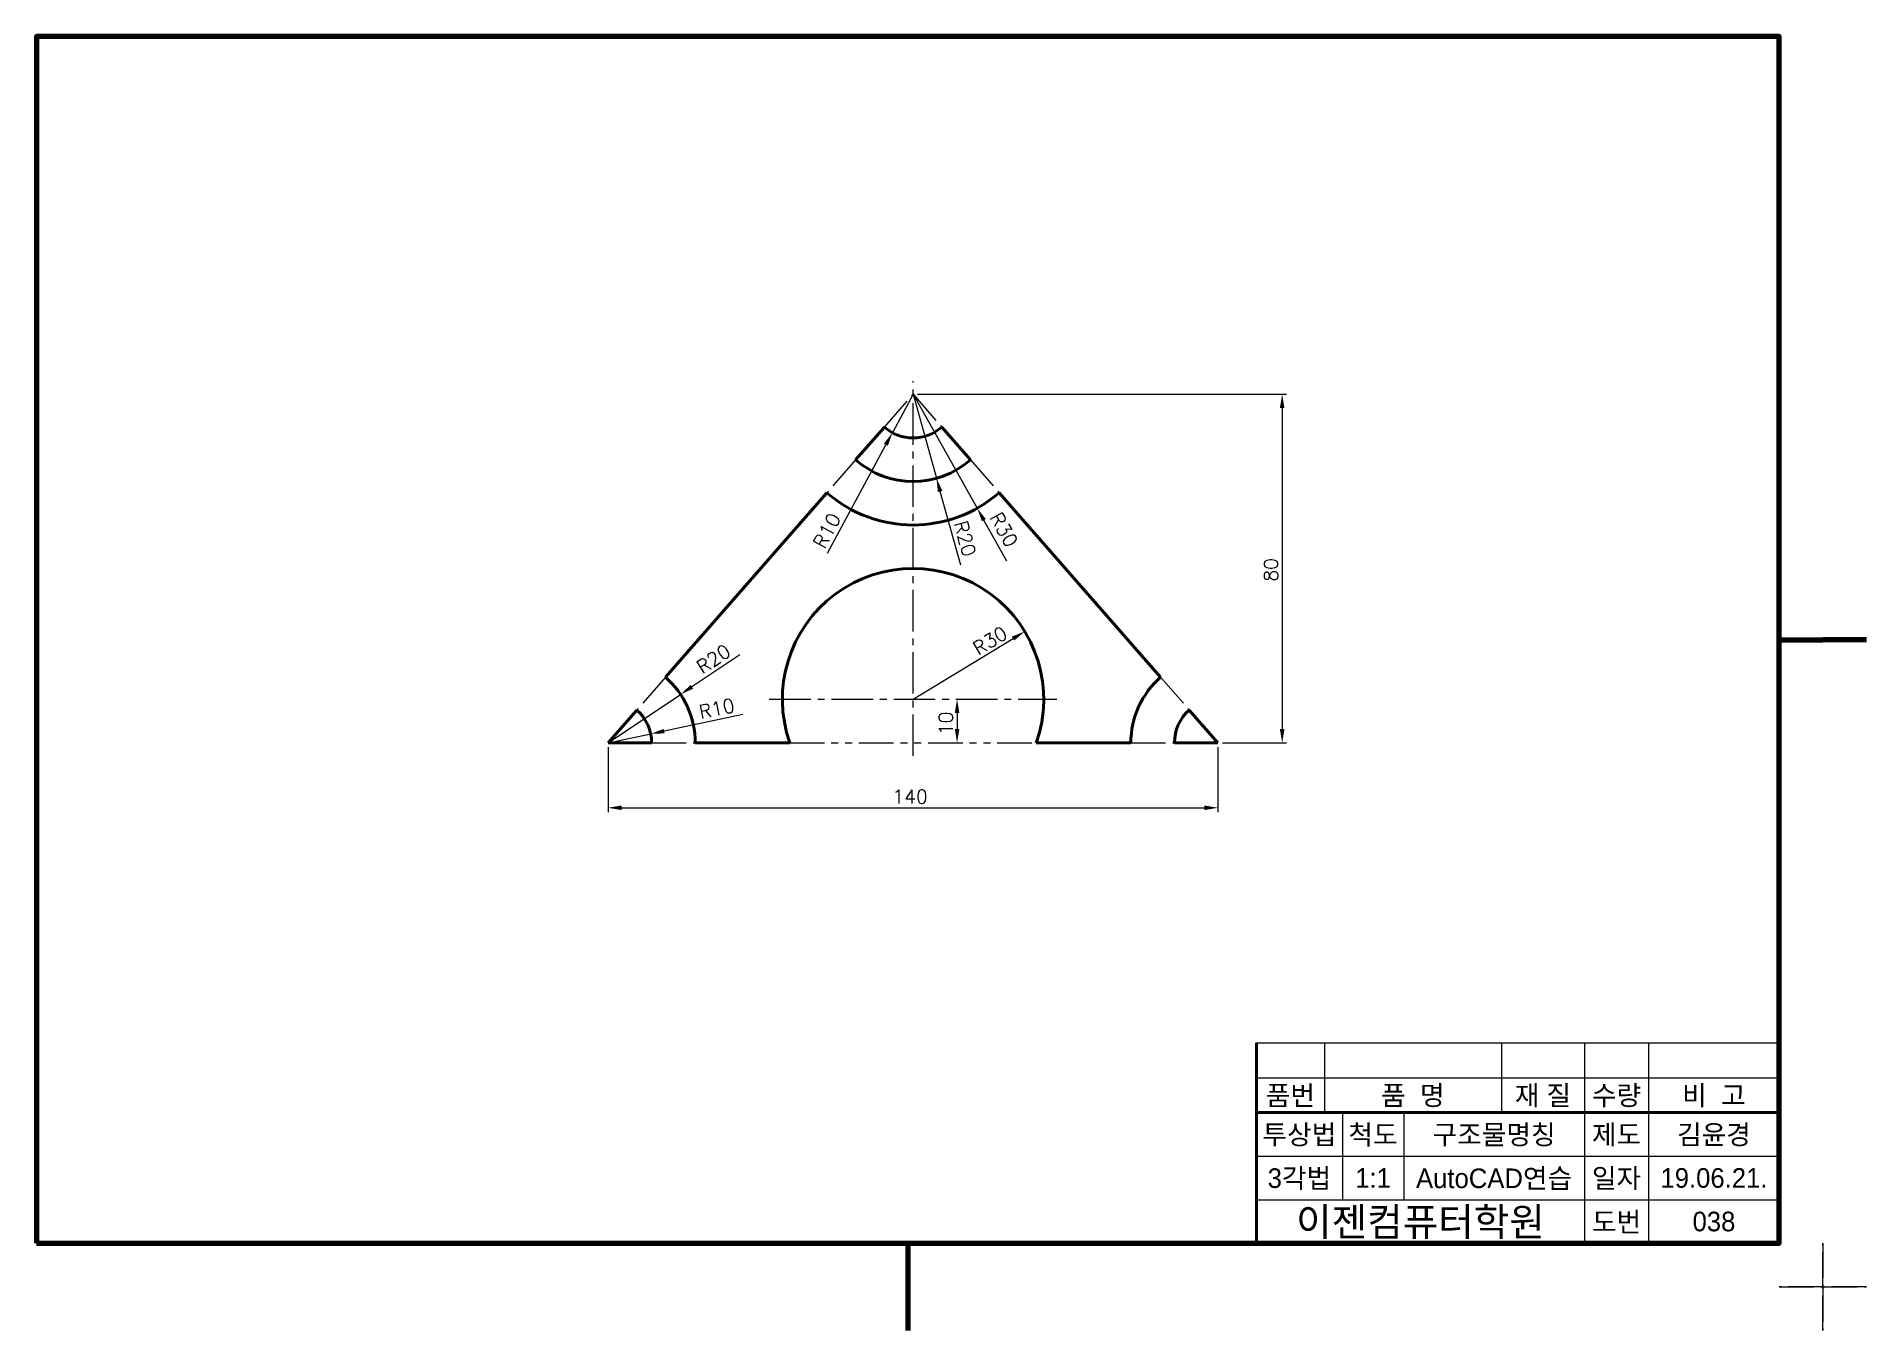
# Model space of a CAD drawing. Header units: millimetres. Extents: x 0 to 4210, y 0 to 2980.
# Drawn here: x 2950 to 3370, y 881 to 1178 of the extents above; entities that cross this region are included whole.
import ezdxf
from ezdxf.enums import TextEntityAlignment as Align

# ---------------------------------------------------------------- set-up
doc = ezdxf.new("R2010")
doc.units = ezdxf.units.MM
doc.linetypes.add('CENTER2', pattern=[28.575, 19.05, -3.175, 3.175, -3.175])
doc.linetypes.add('PHANTOM2', pattern=[31.75, 15.875, -3.175, 3.175, -3.175, 3.175, -3.175])
for name, color, linetype, lineweight in [('가는선', 1, 'Continuous', 13), ('가상선', 1, 'PHANTOM2', 13), ('구분선', 1, 'PHANTOM2', 13), ('문자', 2, 'Continuous', 20), ('외곽선', 4, 'Continuous', 70), ('외형선', 3, 'Continuous', 40), ('중심선', 1, 'CENTER2', 13), ('치수선', 1, 'Continuous', 13)]:
    doc.layers.add(name, color=color, linetype=linetype, lineweight=lineweight)
doc.styles.get("Standard").update_dxf_attribs({"font": 'romans.shx'})
doc.styles.add('한글', font='')
doc.styles.get('한글').set_extended_font_data('Gulim')

msp = doc.modelspace()

# ---------------------------------------------------------------- texts
at = {"layer": '문자', "ltscale": 0.5}
for s, rotation, p in [('R10', 61.6993, (3130.84, 1060.22)), ('R30', 299.3799, (3168.64, 1067.63)), ('R20', 285.5999, (3160.47, 1066.31)), ('80', 90, (3234.9, 1052.88)), ('R30', 31.2525, (3166.14, 1035.85)), ('R20', 33.7623, (3102.81, 1031.55)), ('R10', 11.8515, (3102.4, 1021.35)), ('10', 90, (3160.28, 1017.65))]:
    msp.add_text(s, height=3.15, rotation=rotation, dxfattribs=at).set_placement(p)
msp.add_text('140', height=3.15, dxfattribs=at).set_placement((3146.45, 1001.97))
at = {"layer": '문자', "ltscale": 0.5, "style": '한글'}
for s, height, p in [('품번', 4.5, (3237.79, 935)), ('품  명', 4.5, (3265.9, 935)), ('재 질', 4.5, (3295.75, 935)), ('수량', 4.5, (3312.64, 935)), ('비  고', 4.5, (3335.01, 935)), ('투상법', 4.5, (3239.86, 926)), ('척도', 4.5, (3256.76, 926)), ('구조물명칭', 4.5, (3284.54, 926)), ('제도', 4.5, (3312.64, 926)), ('김윤경', 4.5, (3335.01, 926)), ('3각법', 4.5, (3239.86, 916)), ('1:1', 4.5, (3256.76, 916)), ('AutoCAD연습', 4.5, (3284.54, 916)), ('일자', 4.5, (3312.64, 916)), ('19.06.21.', 4.5, (3335.01, 916)), ('이젠컴퓨터학원', 6.5, (3267.64, 906)), ('도번', 4.5, (3312.64, 906)), ('038', 4.5, (3335.01, 906))]:
    msp.add_text(s, height=height, dxfattribs=at).set_placement(p, align=Align.MIDDLE)

# ---------------------------------------------------------------- linework, layer by layer
at = {"layer": '가는선', "ltscale": 0.5}
for p, q in [((3230, 947), (3350, 947)), ((3245.58, 947), (3245.58, 931)), ((3286.22, 947), (3286.22, 931)), ((3305.27, 947), (3305.27, 901)), ((3320.01, 947), (3320.01, 901)), ((3230, 939), (3350, 939)), ((3249.73, 931), (3249.73, 911)), ((3263.8, 931), (3263.8, 911)), ((3230, 921), (3350, 921)), ((3230, 911), (3350, 911))]:
    msp.add_line(p, q, dxfattribs=at)
at = {"layer": '가상선', "ltscale": 0.5}
for p, q in [((3144.59, 1088.35), (3151.17, 1095.88)), ((3151.17, 1095.88), (3151.17, 1095.88)), ((3151.17, 1095.88), (3157.76, 1088.35)), ((3138, 1080.83), (3131.42, 1073.3)), ((3164.34, 1080.83), (3170.93, 1073.3)), ((3094.34, 1030.93), (3087.76, 1023.4)), ((3208, 1030.93), (3214.59, 1023.4)), ((3091.17, 1015.88), (3101.17, 1015.88)), ((3122.89, 1015.88), (3179.46, 1015.88)), ((3201.17, 1015.88), (3211.17, 1015.88))]:
    msp.add_line(p, q, dxfattribs=at)
at = {"layer": '구분선', "ltscale": 0.5}
for points in [[(3350, 891), (3360, 891), (3360, 901)], [(3350, 891), (3360, 891), (3360, 901)], [(3360, 901), (3360, 891), (3370, 891)], [(3360, 901), (3360, 891), (3370, 891)], [(3360, 901), (3360, 891), (3370, 891)], [(3360, 901), (3360, 891), (3370, 891)], [(3360, 881), (3360, 891), (3350, 891)], [(3370, 891), (3360, 891), (3360, 881)], [(3370, 891), (3360, 891), (3360, 881)]]:
    msp.add_lwpolyline(points, dxfattribs=at)
at = {"layer": '외곽선', "ltscale": 0.5}
for p, q in [((3350, 1039.5), (3360, 1039.5)), ((3370, 1039.5), (3360, 1039.5)), ((3370, 1039.5), (3360, 1039.5)), ((3350, 901), (3350, 947)), ((3150, 901), (3150, 891)), ((3150, 901), (3150, 891)), ((3150, 891), (3150, 881))]:
    msp.add_line(p, q, dxfattribs=at)
msp.add_lwpolyline([(2950, 901), (3350, 901), (3350, 1178), (2950, 1178)], close=True, dxfattribs=at)
at = {"layer": '외형선', "ltscale": 0.5}
for p, q in [((3138, 1080.83), (3144.59, 1088.35)), ((3157.76, 1088.35), (3164.34, 1080.83)), ((3094.34, 1030.93), (3131.42, 1073.3)), ((3170.93, 1073.3), (3208, 1030.93)), ((3081.17, 1015.88), (3087.76, 1023.4)), ((3214.59, 1023.4), (3221.17, 1015.88)), ((3091.17, 1015.88), (3081.17, 1015.88)), ((3122.89, 1015.88), (3101.17, 1015.88)), ((3179.46, 1015.88), (3201.17, 1015.88)), ((3211.17, 1015.88), (3221.17, 1015.88)), ((3230, 947), (3230, 939)), ((3230, 939), (3230, 931)), ((3230, 931), (3350, 931)), ((3230, 931), (3230, 911)), ((3230, 911), (3230, 901))]:
    msp.add_line(p, q, dxfattribs=at)
for centre, radius, start, end in [((3151.17, 1095.88), 10, 228.8141, 311.1859), ((3151.17, 1095.88), 20, 228.8141, 311.1859), ((3151.17, 1095.88), 30, 228.8141, 311.1859), ((3151.17, 1025.88), 30, 340.5288, 199.4712), ((3081.17, 1015.88), 20, 0, 48.8141), ((3221.17, 1015.88), 20, 131.1859, 180), ((3081.17, 1015.88), 10, 0, 48.8141), ((3221.17, 1015.88), 10, 131.1859, 180)]:
    msp.add_arc(centre, radius, start, end, dxfattribs=at)
at = {"layer": '중심선', "ltscale": 0.5}
for p, q in [((3151.17, 1012.88), (3151.17, 1098.88)), ((3118.17, 1025.88), (3184.17, 1025.88))]:
    msp.add_line(p, q, dxfattribs=at)
at = {"layer": '치수선', "ltscale": 0.5}
for p, q in [((3151.17, 1095.88), (3146.43, 1087.07)), ((3151.17, 1095.88), (3165.89, 1069.74)), ((3151.17, 1095.88), (3156.55, 1076.61)), ((3152.17, 1095.88), (3236.9, 1095.88)), ((3235.9, 1092.73), (3235.9, 1019.03)), ((3131.53, 1059.39), (3144.94, 1084.3)), ((3162.11, 1056.7), (3157.4, 1073.58)), ((3172.71, 1057.62), (3167.44, 1066.99)), ((3151.17, 1025.88), (3174.13, 1039.81)), ((3111.43, 1036.11), (3100.42, 1028.74)), ((3081.17, 1015.88), (3097.8, 1026.99)), ((3112.1, 1022.37), (3094.04, 1018.58)), ((3161.28, 1022.73), (3161.28, 1019.03)), ((3081.17, 1015.88), (3090.96, 1017.93)), ((3081.17, 1014.88), (3081.17, 999.97)), ((3221.17, 1014.88), (3221.17, 999.97)), ((3222.17, 1015.88), (3236.9, 1015.88)), ((3084.32, 1000.97), (3218.02, 1000.97))]:
    msp.add_line(p, q, dxfattribs=at)
for points in [[(3235.38, 1092.73), (3236.43, 1092.73), (3235.9, 1095.88)], [(3144.48, 1084.55), (3145.4, 1084.05), (3146.43, 1087.07)], [(3157.9, 1073.72), (3156.89, 1073.44), (3156.55, 1076.61)], [(3167.89, 1067.25), (3166.98, 1066.73), (3165.89, 1069.74)], [(3173.85, 1040.26), (3174.4, 1039.36), (3176.82, 1041.44)], [(3100.13, 1029.18), (3100.71, 1028.31), (3097.8, 1026.99)], [(3160.76, 1022.73), (3161.81, 1022.73), (3161.28, 1025.88)], [(3093.94, 1019.09), (3094.15, 1018.06), (3090.96, 1017.93)], [(3160.76, 1019.03), (3161.81, 1019.03), (3161.28, 1015.88)], [(3235.38, 1019.03), (3236.43, 1019.03), (3235.9, 1015.88)], [(3084.32, 1001.5), (3084.32, 1000.45), (3081.17, 1000.97)], [(3218.02, 1001.5), (3218.02, 1000.45), (3221.17, 1000.97)]]:
    msp.add_solid(points, dxfattribs=at)

msp.set_redraw_order([(e.dxf.handle, doc.entitydb.next_handle()) for e in msp.query("TEXT MTEXT ATTDEF DIMENSION ARC_DIMENSION")])  # texts and dimensions are drawn at this point

doc.saveas('drawing.dxf')
